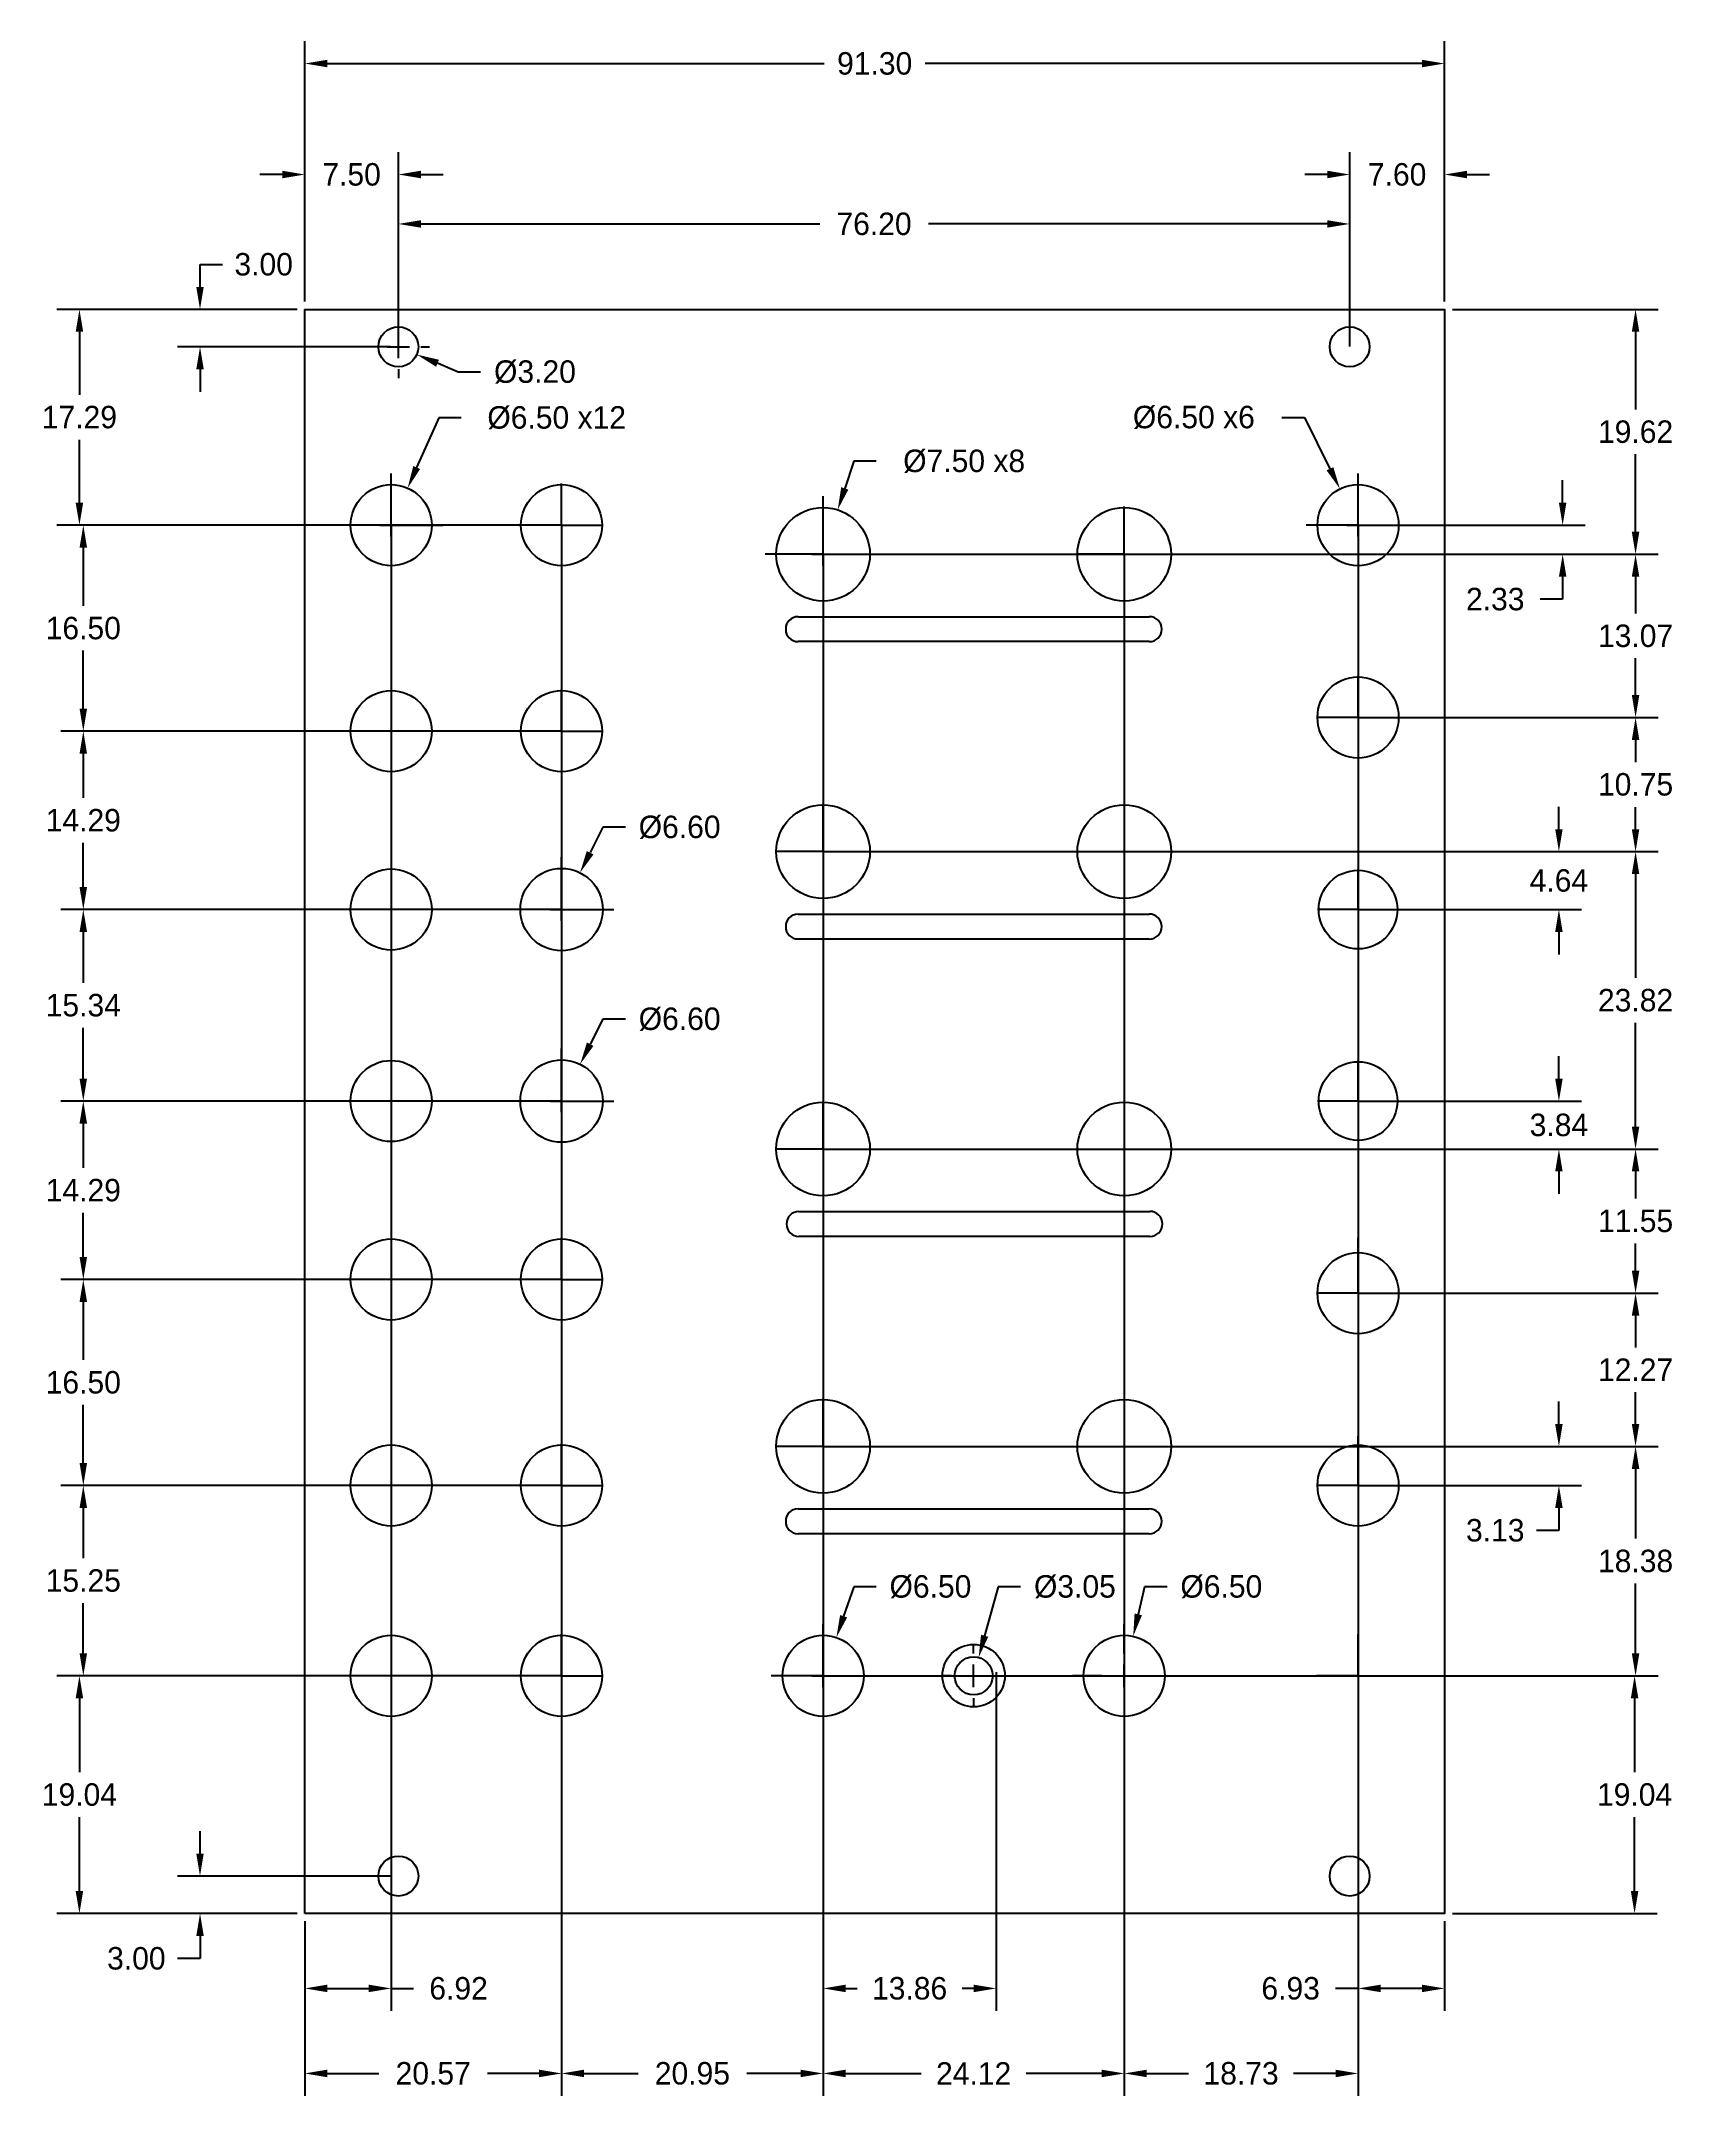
# Model space of a CAD drawing. Header units: millimetres. Extents: x -21 to 110, y -15 to 150.
import ezdxf

# ---------------------------------------------------------------- set-up
doc = ezdxf.new("R2010")
doc.units = ezdxf.units.MM
doc.header["$LTSCALE"] = 10
doc.header["$MEASUREMENT"] = 0
for name, color, linetype in [('Dimensions', 1, 'Continuous'), ('Panel', 7, 'Continuous'), ('Sunken', 2, 'Continuous')]:
    doc.layers.add(name, color=color, linetype=linetype)
doc.dimstyles.get("Standard").update_dxf_attribs({"dimscale": 10, "dimtxt": 0.18, "dimasz": 0.18, "dimexe": 0.18, "dimexo": 0.0625, "dimgap": 0.09, "dimtad": 0, "dimtih": 1, "dimtoh": 1, "dimzin": 0, "dimdsep": 46, "dimtxsty": 'Standard', "dimcen": -0.09, "dimadec": 0, "dimazin": 0, "dimtfac": 1, "dimtdec": 4, "dimtofl": 0, "dimtmove": 0, "dimatfit": 3, "dimfxl": 1, "dimtolj": 1, "dimtzin": 0, "dimarcsym": 0})

msp = doc.modelspace()

# ---------------------------------------------------------------- blocks, each defined once
blk = doc.blocks.new('*D144')
at = {"layer": 'Defpoints', "color": 0}
for p in [(7.5, 139.3), (0, 128.5), (7.5, 125.5)]:
    blk.add_point(p, dxfattribs=at)
at = {"layer": 'Dimensions', "color": 0, "lineweight": -2}
for p, q in [((0, 129.12), (0, 141.1)), ((7.5, 126.12), (7.5, 141.1)), ((-1.8, 139.3), (-3.6, 139.3)), ((9.3, 139.3), (11.1, 139.3))]:
    blk.add_line(p, q, dxfattribs=at)
at = {"layer": 'Dimensions', "color": 0}
for points in [[(-1.8, 139), (-1.8, 139.6), (0, 139.3)], [(9.3, 139.6), (9.3, 139), (7.5, 139.3)]]:
    blk.add_solid(points, dxfattribs=at)
at = {"layer": 'Dimensions', "color": 0, "insert": (3.75, 139.3), "char_height": 1.8, "attachment_point": 5}
blk.add_mtext('\\A1;7.50', dxfattribs=at)
blk = doc.blocks.new('*D145')
at = {"layer": 'Defpoints', "color": 0}
for p in [(83.7, 135.34), (7.5, 126.12), (83.7, 125.5)]:
    blk.add_point(p, dxfattribs=at)
at = {"layer": 'Dimensions', "color": 0, "lineweight": -2}
for p, q in [((7.5, 126.75), (7.5, 137.14)), ((83.7, 126.12), (83.7, 137.14)), ((9.3, 135.34), (41.25, 135.34)), ((81.9, 135.34), (49.95, 135.34))]:
    blk.add_line(p, q, dxfattribs=at)
at = {"layer": 'Dimensions', "color": 0}
for points in [[(9.3, 135.64), (9.3, 135.04), (7.5, 135.34)], [(81.9, 135.04), (81.9, 135.64), (83.7, 135.34)]]:
    blk.add_solid(points, dxfattribs=at)
at = {"layer": 'Dimensions', "color": 0, "insert": (45.6, 135.34), "char_height": 1.8, "attachment_point": 5}
blk.add_mtext('\\A1;76.20', dxfattribs=at)
blk = doc.blocks.new('*D148')
at = {"layer": 'Defpoints', "color": 0}
for p in [(-8.39, 128.5), (0, 128.5), (7.5, 125.5)]:
    blk.add_point(p, dxfattribs=at)
at = {"layer": 'Dimensions', "color": 0, "lineweight": -2}
for p, q in [((-8.39, 132.1), (-6.59, 132.1)), ((-8.39, 130.3), (-8.39, 132.1)), ((-0.62, 128.5), (-10.19, 128.5)), ((6.88, 125.5), (-10.19, 125.5)), ((-8.39, 123.7), (-8.39, 121.9))]:
    blk.add_line(p, q, dxfattribs=at)
at = {"layer": 'Dimensions', "color": 0}
for points in [[(-8.69, 130.3), (-8.09, 130.3), (-8.39, 128.5)], [(-8.09, 123.7), (-8.69, 123.7), (-8.39, 125.5)]]:
    blk.add_solid(points, dxfattribs=at)
at = {"layer": 'Dimensions', "color": 0, "insert": (-3.29, 132.1), "char_height": 1.8, "attachment_point": 5}
blk.add_mtext('\\A1;3.00', dxfattribs=at)
blk = doc.blocks.new('*D149')
at = {"layer": 'Defpoints', "color": 0}
for p in [(-18.05, 128.5), (0, 128.5), (20.57, 111.21)]:
    blk.add_point(p, dxfattribs=at)
at = {"layer": 'Dimensions', "color": 0, "lineweight": -2}
for p, q in [((-0.62, 128.5), (-19.85, 128.5)), ((-18.05, 126.7), (-18.05, 121.66)), ((-18.05, 113.01), (-18.05, 118.06)), ((19.95, 111.21), (-19.85, 111.21))]:
    blk.add_line(p, q, dxfattribs=at)
at = {"layer": 'Dimensions', "color": 0}
for points in [[(-17.75, 126.7), (-18.35, 126.7), (-18.05, 128.5)], [(-18.35, 113.01), (-17.75, 113.01), (-18.05, 111.21)]]:
    blk.add_solid(points, dxfattribs=at)
at = {"layer": 'Dimensions', "color": 0, "insert": (-18.05, 119.86), "char_height": 1.8, "attachment_point": 5}
blk.add_mtext('\\A1;17.29', dxfattribs=at)
blk = doc.blocks.new('*D150')
at = {"layer": 'Defpoints', "color": 0}
for p in [(20.57, 111.21), (-17.74, 94.71), (20.57, 94.71)]:
    blk.add_point(p, dxfattribs=at)
at = {"layer": 'Dimensions', "color": 0, "lineweight": -2}
for p, q in [((19.945, 111.21), (-19.54, 111.21)), ((-17.74, 109.41), (-17.74, 104.76)), ((-17.74, 96.51), (-17.74, 101.16)), ((19.945, 94.71), (-19.54, 94.71))]:
    blk.add_line(p, q, dxfattribs=at)
at = {"layer": 'Dimensions', "color": 0}
for points in [[(-17.44, 109.41), (-18.04, 109.41), (-17.74, 111.21)], [(-18.04, 96.51), (-17.44, 96.51), (-17.74, 94.71)]]:
    blk.add_solid(points, dxfattribs=at)
at = {"layer": 'Dimensions', "color": 0, "insert": (-17.74, 102.96), "char_height": 1.8, "attachment_point": 5}
blk.add_mtext('\\A1;16.50', dxfattribs=at)
blk = doc.blocks.new('*D151')
at = {"layer": 'Defpoints', "color": 0}
for p in [(20.57, 94.71), (-17.74, 80.42), (20.57, 80.42)]:
    blk.add_point(p, dxfattribs=at)
at = {"layer": 'Dimensions', "color": 0, "lineweight": -2}
for p, q in [((19.945, 94.71), (-19.54, 94.71)), ((-17.74, 92.91), (-17.74, 89.365)), ((-17.74, 82.22), (-17.74, 85.765)), ((19.945, 80.42), (-19.54, 80.42))]:
    blk.add_line(p, q, dxfattribs=at)
at = {"layer": 'Dimensions', "color": 0}
for points in [[(-17.44, 92.91), (-18.04, 92.91), (-17.74, 94.71)], [(-18.04, 82.22), (-17.44, 82.22), (-17.74, 80.42)]]:
    blk.add_solid(points, dxfattribs=at)
at = {"layer": 'Dimensions', "color": 0, "insert": (-17.74, 87.565), "char_height": 1.8, "attachment_point": 5}
blk.add_mtext('\\A1;14.29', dxfattribs=at)
blk = doc.blocks.new('*D152')
at = {"layer": 'Defpoints', "color": 0}
for p in [(20.57, 80.42), (-17.74, 65.08), (20.57, 65.08)]:
    blk.add_point(p, dxfattribs=at)
at = {"layer": 'Dimensions', "color": 0, "lineweight": -2}
for p, q in [((19.945, 80.42), (-19.54, 80.42)), ((-17.74, 78.62), (-17.74, 74.55)), ((-17.74, 66.88), (-17.74, 70.95)), ((19.945, 65.08), (-19.54, 65.08))]:
    blk.add_line(p, q, dxfattribs=at)
at = {"layer": 'Dimensions', "color": 0}
for points in [[(-17.44, 78.62), (-18.04, 78.62), (-17.74, 80.42)], [(-18.04, 66.88), (-17.44, 66.88), (-17.74, 65.08)]]:
    blk.add_solid(points, dxfattribs=at)
at = {"layer": 'Dimensions', "color": 0, "insert": (-17.74, 72.75), "char_height": 1.8, "attachment_point": 5}
blk.add_mtext('\\A1;15.34', dxfattribs=at)
blk = doc.blocks.new('*D153')
at = {"layer": 'Defpoints', "color": 0}
for p in [(20.57, 65.08), (-17.74, 50.79), (20.57, 50.79)]:
    blk.add_point(p, dxfattribs=at)
at = {"layer": 'Dimensions', "color": 0, "lineweight": -2}
for p, q in [((19.945, 65.08), (-19.54, 65.08)), ((-17.74, 63.28), (-17.74, 59.735)), ((-17.74, 52.59), (-17.74, 56.135)), ((19.945, 50.79), (-19.54, 50.79))]:
    blk.add_line(p, q, dxfattribs=at)
at = {"layer": 'Dimensions', "color": 0}
for points in [[(-17.44, 63.28), (-18.04, 63.28), (-17.74, 65.08)], [(-18.04, 52.59), (-17.44, 52.59), (-17.74, 50.79)]]:
    blk.add_solid(points, dxfattribs=at)
at = {"layer": 'Dimensions', "color": 0, "insert": (-17.74, 57.935), "char_height": 1.8, "attachment_point": 5}
blk.add_mtext('\\A1;14.29', dxfattribs=at)
blk = doc.blocks.new('*D154')
at = {"layer": 'Defpoints', "color": 0}
for p in [(20.57, 50.79), (-17.74, 34.29), (20.57, 34.29)]:
    blk.add_point(p, dxfattribs=at)
at = {"layer": 'Dimensions', "color": 0, "lineweight": -2}
for p, q in [((19.945, 50.79), (-19.54, 50.79)), ((-17.74, 48.99), (-17.74, 44.34)), ((-17.74, 36.09), (-17.74, 40.74)), ((19.945, 34.29), (-19.54, 34.29))]:
    blk.add_line(p, q, dxfattribs=at)
at = {"layer": 'Dimensions', "color": 0}
for points in [[(-17.44, 48.99), (-18.04, 48.99), (-17.74, 50.79)], [(-18.04, 36.09), (-17.44, 36.09), (-17.74, 34.29)]]:
    blk.add_solid(points, dxfattribs=at)
at = {"layer": 'Dimensions', "color": 0, "insert": (-17.74, 42.54), "char_height": 1.8, "attachment_point": 5}
blk.add_mtext('\\A1;16.50', dxfattribs=at)
blk = doc.blocks.new('*D155')
at = {"layer": 'Defpoints', "color": 0}
for p in [(-17.74, 34.29), (20.57, 34.29), (20.57, 19.04)]:
    blk.add_point(p, dxfattribs=at)
at = {"layer": 'Dimensions', "color": 0, "lineweight": -2}
for p, q in [((19.945, 34.29), (-19.54, 34.29)), ((-17.74, 32.49), (-17.74, 28.465)), ((-17.74, 20.84), (-17.74, 24.865)), ((19.945, 19.04), (-19.54, 19.04))]:
    blk.add_line(p, q, dxfattribs=at)
at = {"layer": 'Dimensions', "color": 0}
for points in [[(-17.44, 32.49), (-18.04, 32.49), (-17.74, 34.29)], [(-18.04, 20.84), (-17.44, 20.84), (-17.74, 19.04)]]:
    blk.add_solid(points, dxfattribs=at)
at = {"layer": 'Dimensions', "color": 0, "insert": (-17.74, 26.665), "char_height": 1.8, "attachment_point": 5}
blk.add_mtext('\\A1;15.25', dxfattribs=at)
blk = doc.blocks.new('*D156')
at = {"layer": 'Defpoints', "color": 0}
for p in [(20.57, 19.04), (-18.05, 0), (0, 0)]:
    blk.add_point(p, dxfattribs=at)
at = {"layer": 'Dimensions', "color": 0, "lineweight": -2}
for p, q in [((19.95, 19.04), (-19.85, 19.04)), ((-18.05, 17.24), (-18.05, 11.32)), ((-18.05, 1.8), (-18.05, 7.72)), ((-0.62, 0), (-19.85, 0))]:
    blk.add_line(p, q, dxfattribs=at)
at = {"layer": 'Dimensions', "color": 0}
for points in [[(-17.75, 17.24), (-18.35, 17.24), (-18.05, 19.04)], [(-18.35, 1.8), (-17.75, 1.8), (-18.05, 0)]]:
    blk.add_solid(points, dxfattribs=at)
at = {"layer": 'Dimensions', "color": 0, "insert": (-18.05, 9.52), "char_height": 1.8, "attachment_point": 5}
blk.add_mtext('\\A1;19.04', dxfattribs=at)
blk = doc.blocks.new('*D157')
at = {"layer": 'Defpoints', "color": 0}
for p in [(7.5, 3), (-8.39, 0), (0, 0)]:
    blk.add_point(p, dxfattribs=at)
at = {"layer": 'Dimensions', "color": 0, "lineweight": -2}
for p, q in [((-8.39, 4.8), (-8.39, 6.6)), ((6.88, 3), (-10.19, 3)), ((-0.62, 0), (-10.19, 0)), ((-8.39, -1.8), (-8.39, -3.6)), ((-8.39, -3.6), (-10.19, -3.6))]:
    blk.add_line(p, q, dxfattribs=at)
at = {"layer": 'Dimensions', "color": 0}
for points in [[(-8.69, 4.8), (-8.09, 4.8), (-8.39, 3)], [(-8.09, -1.8), (-8.69, -1.8), (-8.39, 0)]]:
    blk.add_solid(points, dxfattribs=at)
at = {"layer": 'Dimensions', "color": 0, "insert": (-13.49, -3.6), "char_height": 1.8, "attachment_point": 5}
blk.add_mtext('\\A1;3.00', dxfattribs=at)
blk = doc.blocks.new('*D158')
at = {"layer": 'Defpoints', "color": 0}
for p in [(6.92, 111.21), (0, 0), (6.92, -6)]:
    blk.add_point(p, dxfattribs=at)
at = {"layer": 'Dimensions', "color": 0, "lineweight": -2}
for p, q in [((6.92, 110.58), (6.92, -7.8)), ((0, -0.62), (0, -7.8)), ((1.8, -6), (5.12, -6)), ((6.92, -6), (8.72, -6))]:
    blk.add_line(p, q, dxfattribs=at)
at = {"layer": 'Dimensions', "color": 0}
for points in [[(1.8, -5.7), (1.8, -6.3), (0, -6)], [(5.12, -6.3), (5.12, -5.7), (6.92, -6)]]:
    blk.add_solid(points, dxfattribs=at)
at = {"layer": 'Dimensions', "color": 0, "insert": (12.32, -6), "char_height": 1.8, "attachment_point": 5}
blk.add_mtext('\\A1;6.92', dxfattribs=at)
blk = doc.blocks.new('*D159')
at = {"layer": 'Defpoints', "color": 0}
for p in [(20.57, 111.21), (0, 0), (20.57, -12.81)]:
    blk.add_point(p, dxfattribs=at)
at = {"layer": 'Dimensions', "color": 0, "lineweight": -2}
for p, q in [((20.57, 110.58), (20.57, -14.61)), ((0, -0.62), (0, -14.61)), ((1.8, -12.81), (5.93, -12.81)), ((18.77, -12.81), (14.63, -12.81))]:
    blk.add_line(p, q, dxfattribs=at)
at = {"layer": 'Dimensions', "color": 0}
for points in [[(1.8, -12.51), (1.8, -13.11), (0, -12.81)], [(18.77, -13.11), (18.77, -12.51), (20.57, -12.81)]]:
    blk.add_solid(points, dxfattribs=at)
at = {"layer": 'Dimensions', "color": 0, "insert": (10.29, -12.81), "char_height": 1.8, "attachment_point": 5}
blk.add_mtext('\\A1;20.57', dxfattribs=at)
blk = doc.blocks.new('*D160')
at = {"layer": 'Defpoints', "color": 0}
for p in [(20.57, 111.21), (41.52, 108.88), (41.52, -12.81)]:
    blk.add_point(p, dxfattribs=at)
at = {"layer": 'Dimensions', "color": 0, "lineweight": -2}
for p, q in [((20.57, 110.58), (20.57, -14.61)), ((41.52, 108.25), (41.52, -14.61)), ((22.37, -12.81), (26.7, -12.81)), ((39.72, -12.81), (35.4, -12.81))]:
    blk.add_line(p, q, dxfattribs=at)
at = {"layer": 'Dimensions', "color": 0}
for points in [[(22.37, -12.51), (22.37, -13.11), (20.57, -12.81)], [(39.72, -13.11), (39.72, -12.51), (41.52, -12.81)]]:
    blk.add_solid(points, dxfattribs=at)
at = {"layer": 'Dimensions', "color": 0, "insert": (31.05, -12.81), "char_height": 1.8, "attachment_point": 5}
blk.add_mtext('\\A1;20.95', dxfattribs=at)
blk = doc.blocks.new('*D161')
at = {"layer": 'Defpoints', "color": 0}
for p in [(41.52, 108.88), (65.64, 108.88), (65.64, -12.81)]:
    blk.add_point(p, dxfattribs=at)
at = {"layer": 'Dimensions', "color": 0, "lineweight": -2}
for p, q in [((41.52, 108.25), (41.52, -14.61)), ((65.64, 108.25), (65.64, -14.61)), ((43.32, -12.81), (49.38, -12.81)), ((63.84, -12.81), (57.78, -12.81))]:
    blk.add_line(p, q, dxfattribs=at)
at = {"layer": 'Dimensions', "color": 0}
for points in [[(43.32, -12.51), (43.32, -13.11), (41.52, -12.81)], [(63.84, -13.11), (63.84, -12.51), (65.64, -12.81)]]:
    blk.add_solid(points, dxfattribs=at)
at = {"layer": 'Dimensions', "color": 0, "insert": (53.58, -12.81), "char_height": 1.8, "attachment_point": 5}
blk.add_mtext('\\A1;24.12', dxfattribs=at)
blk = doc.blocks.new('*D169')
at = {"layer": 'Defpoints', "color": 0}
for p in [(6.03, 126.12), (8.97, 124.88)]:
    blk.add_point(p, dxfattribs=at)
at = {"layer": 'Dimensions', "color": 0}
for p, q in [((7.5, 127.3), (7.5, 128)), ((5.7, 125.5), (5, 125.5)), ((6.6, 125.5), (8.4, 125.5)), ((7.5, 124.6), (7.5, 126.4)), ((9.3, 125.5), (10, 125.5)), ((7.5, 123.7), (7.5, 123))]:
    blk.add_line(p, q, dxfattribs=at)
at = {"layer": 'Dimensions', "color": 0, "lineweight": -2}
for p, q in [((12.29, 123.48), (10.63, 124.18)), ((14.09, 123.48), (12.29, 123.48))]:
    blk.add_line(p, q, dxfattribs=at)
at = {"layer": 'Dimensions', "color": 0}
blk.add_solid([(10.75, 124.46), (10.52, 123.9), (8.97, 124.88)], dxfattribs=at)
at = {"layer": 'Dimensions', "color": 0, "insert": (18.44, 123.48), "char_height": 1.8, "attachment_point": 5}
blk.add_mtext('\\A1;%%c3.20', dxfattribs=at)
blk = doc.blocks.new('*D170')
at = {"layer": 'Defpoints', "color": 0}
for p in [(42.69, 112.44), (40.35, 105.32)]:
    blk.add_point(p, dxfattribs=at)
at = {"layer": 'Dimensions', "color": 0, "lineweight": -2}
for p, q in [((43.97, 116.33), (43.26, 114.15)), ((45.77, 116.33), (43.97, 116.33))]:
    blk.add_line(p, q, dxfattribs=at)
at = {"layer": 'Dimensions', "color": 0}
for p, q in [((41.52, 110.68), (41.52, 113.53)), ((39.72, 108.88), (36.87, 108.88)), ((40.62, 108.88), (42.42, 108.88)), ((41.52, 107.98), (41.52, 109.78)), ((43.32, 108.88), (46.17, 108.88)), ((41.52, 107.08), (41.52, 104.23))]:
    blk.add_line(p, q, dxfattribs=at)
blk.add_solid([(42.97, 114.25), (43.54, 114.06), (42.69, 112.44)], dxfattribs=at)
at = {"layer": 'Dimensions', "color": 0, "insert": (52.82, 116.33), "char_height": 1.8, "attachment_point": 5}
blk.add_mtext('\\A1;%%c7.50 x8', dxfattribs=at)
blk = doc.blocks.new('*D171')
at = {"layer": 'Defpoints', "color": 0}
for p in [(42.58, 22.11), (40.46, 15.97)]:
    blk.add_point(p, dxfattribs=at)
at = {"layer": 'Dimensions', "color": 0, "lineweight": -2}
for p, q in [((43.97, 26.17), (43.16, 23.81)), ((45.77, 26.17), (43.97, 26.17))]:
    blk.add_line(p, q, dxfattribs=at)
at = {"layer": 'Dimensions', "color": 0}
for p, q in [((41.52, 20.84), (41.52, 23.19)), ((41.52, 18.14), (41.52, 19.94)), ((39.72, 19.04), (37.37, 19.04)), ((40.62, 19.04), (42.42, 19.04)), ((43.32, 19.04), (45.67, 19.04)), ((41.52, 17.24), (41.52, 14.89))]:
    blk.add_line(p, q, dxfattribs=at)
blk.add_solid([(42.88, 23.91), (43.45, 23.72), (42.58, 22.11)], dxfattribs=at)
at = {"layer": 'Dimensions', "color": 0, "insert": (50.12, 26.17), "char_height": 1.8, "attachment_point": 5}
blk.add_mtext('\\A1;%%c6.50', dxfattribs=at)
blk = doc.blocks.new('*D172')
at = {"layer": 'Defpoints', "color": 0}
for p in [(53.98, 20.51), (53.18, 17.57)]:
    blk.add_point(p, dxfattribs=at)
at = {"layer": 'Dimensions', "color": 0, "lineweight": -2}
for p, q in [((55.54, 26.17), (54.46, 22.25)), ((57.34, 26.17), (55.54, 26.17))]:
    blk.add_line(p, q, dxfattribs=at)
at = {"layer": 'Dimensions', "color": 0}
for p, q in [((53.58, 20.84), (53.58, 21.46)), ((53.58, 18.14), (53.58, 19.94)), ((51.78, 19.04), (51.16, 19.04)), ((52.68, 19.04), (54.48, 19.04)), ((55.38, 19.04), (56.01, 19.04)), ((53.58, 17.24), (53.58, 16.61))]:
    blk.add_line(p, q, dxfattribs=at)
blk.add_solid([(54.17, 22.33), (54.75, 22.17), (53.98, 20.51)], dxfattribs=at)
at = {"layer": 'Dimensions', "color": 0, "insert": (61.69, 26.17), "char_height": 1.8, "attachment_point": 5}
blk.add_mtext('\\A1;%%c3.05', dxfattribs=at)
blk = doc.blocks.new('*D173')
at = {"layer": 'Defpoints', "color": 0}
for p in [(66.36, 22.21), (64.92, 15.87)]:
    blk.add_point(p, dxfattribs=at)
at = {"layer": 'Dimensions', "color": 0, "lineweight": -2}
for p, q in [((67.27, 26.17), (66.76, 23.96)), ((69.07, 26.17), (67.27, 26.17))]:
    blk.add_line(p, q, dxfattribs=at)
at = {"layer": 'Dimensions', "color": 0}
for p, q in [((65.64, 20.84), (65.64, 23.19)), ((65.64, 18.14), (65.64, 19.94)), ((63.84, 19.04), (61.49, 19.04)), ((64.74, 19.04), (66.54, 19.04)), ((67.44, 19.04), (69.79, 19.04)), ((65.64, 17.24), (65.64, 14.89))]:
    blk.add_line(p, q, dxfattribs=at)
blk.add_solid([(66.47, 24.03), (67.06, 23.9), (66.36, 22.21)], dxfattribs=at)
at = {"layer": 'Dimensions', "color": 0, "insert": (73.42, 26.17), "char_height": 1.8, "attachment_point": 5}
blk.add_mtext('\\A1;%%c6.50', dxfattribs=at)
blk = doc.blocks.new('*D174')
at = {"layer": 'Defpoints', "color": 0}
for p in [(22.06, 68.03), (19.08, 62.13)]:
    blk.add_point(p, dxfattribs=at)
at = {"layer": 'Dimensions', "color": 0, "lineweight": -2}
for p, q in [((23.88, 71.64), (22.87, 69.63)), ((25.68, 71.64), (23.88, 71.64))]:
    blk.add_line(p, q, dxfattribs=at)
at = {"layer": 'Dimensions', "color": 0}
for p, q in [((20.57, 66.88), (20.57, 69.28)), ((20.57, 64.18), (20.57, 65.98)), ((18.77, 65.08), (16.37, 65.08)), ((19.67, 65.08), (21.47, 65.08)), ((22.37, 65.08), (24.77, 65.08)), ((20.57, 63.28), (20.57, 60.88))]:
    blk.add_line(p, q, dxfattribs=at)
blk.add_solid([(22.6, 69.77), (23.13, 69.5), (22.06, 68.03)], dxfattribs=at)
at = {"layer": 'Dimensions', "color": 0, "insert": (30.03, 71.64), "char_height": 1.8, "attachment_point": 5}
blk.add_mtext('\\A1;%%c6.60', dxfattribs=at)
blk = doc.blocks.new('*D176')
at = {"layer": 'Defpoints', "color": 0}
for p in [(22.05, 83.37), (19.09, 77.47)]:
    blk.add_point(p, dxfattribs=at)
at = {"layer": 'Dimensions', "color": 0, "lineweight": -2}
for p, q in [((23.88, 87.01), (22.86, 84.98)), ((25.68, 87.01), (23.88, 87.01))]:
    blk.add_line(p, q, dxfattribs=at)
at = {"layer": 'Dimensions', "color": 0}
for p, q in [((20.57, 82.22), (20.57, 84.62)), ((20.57, 79.52), (20.57, 81.32)), ((18.77, 80.42), (16.37, 80.42)), ((19.67, 80.42), (21.47, 80.42)), ((22.37, 80.42), (24.77, 80.42)), ((20.57, 78.62), (20.57, 76.22))]:
    blk.add_line(p, q, dxfattribs=at)
blk.add_solid([(22.59, 85.11), (23.13, 84.84), (22.05, 83.37)], dxfattribs=at)
at = {"layer": 'Dimensions', "color": 0, "insert": (30.03, 87.01), "char_height": 1.8, "attachment_point": 5}
blk.add_mtext('\\A1;%%c6.60', dxfattribs=at)
blk = doc.blocks.new('*D177')
at = {"layer": 'Defpoints', "color": 0}
for p in [(8.24, 114.18), (5.6, 108.24)]:
    blk.add_point(p, dxfattribs=at)
at = {"layer": 'Dimensions', "color": 0, "lineweight": -2}
for p, q in [((10.73, 119.81), (8.96, 115.83)), ((12.53, 119.81), (10.73, 119.81))]:
    blk.add_line(p, q, dxfattribs=at)
at = {"layer": 'Dimensions', "color": 0}
for p, q in [((6.92, 113.01), (6.92, 115.36)), ((6.92, 110.31), (6.92, 112.11)), ((5.12, 111.21), (2.77, 111.21)), ((6.02, 111.21), (7.82, 111.21)), ((8.72, 111.21), (11.07, 111.21)), ((6.92, 109.41), (6.92, 107.06))]:
    blk.add_line(p, q, dxfattribs=at)
blk.add_solid([(8.69, 115.95), (9.24, 115.71), (8.24, 114.18)], dxfattribs=at)
at = {"layer": 'Dimensions', "color": 0, "insert": (20.18, 119.81), "char_height": 1.8, "attachment_point": 5}
blk.add_mtext('\\A1;%%c6.50 x12', dxfattribs=at)
blk = doc.blocks.new('*D178')
at = {"layer": 'Defpoints', "color": 0}
for p in [(55.38, 19.94), (41.52, 19.04), (55.38, -6)]:
    blk.add_point(p, dxfattribs=at)
at = {"layer": 'Dimensions', "color": 0, "lineweight": -2}
for p, q in [((41.52, 18.41), (41.52, -7.8)), ((55.38, 19.32), (55.38, -7.8)), ((43.32, -6), (44.25, -6)), ((53.58, -6), (52.65, -6))]:
    blk.add_line(p, q, dxfattribs=at)
at = {"layer": 'Dimensions', "color": 0}
for points in [[(43.32, -5.7), (43.32, -6.3), (41.52, -6)], [(53.58, -6.3), (53.58, -5.7), (55.38, -6)]]:
    blk.add_solid(points, dxfattribs=at)
at = {"layer": 'Dimensions', "color": 0, "insert": (48.45, -6), "char_height": 1.8, "attachment_point": 5}
blk.add_mtext('\\A1;13.86', dxfattribs=at)
blk = doc.blocks.new('*D181')
at = {"layer": 'Defpoints', "color": 0}
for p in [(84.37, 0), (91.3, 0), (84.37, -6)]:
    blk.add_point(p, dxfattribs=at)
at = {"layer": 'Dimensions', "color": 0, "lineweight": -2}
for p, q in [((84.37, -0.62), (84.37, -7.8)), ((91.3, -0.62), (91.3, -7.8)), ((84.37, -6), (82.57, -6)), ((89.5, -6), (86.17, -6))]:
    blk.add_line(p, q, dxfattribs=at)
at = {"layer": 'Dimensions', "color": 0}
for points in [[(86.17, -5.7), (86.17, -6.3), (84.37, -6)], [(89.5, -6.3), (89.5, -5.7), (91.3, -6)]]:
    blk.add_solid(points, dxfattribs=at)
at = {"layer": 'Dimensions', "color": 0, "insert": (78.97, -6), "char_height": 1.8, "attachment_point": 5}
blk.add_mtext('\\A1;6.93', dxfattribs=at)
blk = doc.blocks.new('*D183')
at = {"layer": 'Defpoints', "color": 0}
for p in [(91.3, 139.3), (91.3, 128.5), (83.7, 124.9)]:
    blk.add_point(p, dxfattribs=at)
at = {"layer": 'Dimensions', "color": 0, "lineweight": -2}
for p, q in [((83.7, 125.53), (83.7, 141.1)), ((91.3, 129.12), (91.3, 141.1)), ((81.9, 139.3), (80.1, 139.3)), ((93.1, 139.3), (94.9, 139.3))]:
    blk.add_line(p, q, dxfattribs=at)
at = {"layer": 'Dimensions', "color": 0}
for points in [[(81.9, 139), (81.9, 139.6), (83.7, 139.3)], [(93.1, 139.6), (93.1, 139), (91.3, 139.3)]]:
    blk.add_solid(points, dxfattribs=at)
at = {"layer": 'Dimensions', "color": 0, "insert": (87.5, 139.3), "char_height": 1.8, "attachment_point": 5}
blk.add_mtext('\\A1;7.60', dxfattribs=at)
blk = doc.blocks.new('*D185')
at = {"layer": 'Defpoints', "color": 0}
for p in [(0, 148.19), (0, 128.5), (91.3, 128.5)]:
    blk.add_point(p, dxfattribs=at)
at = {"layer": 'Dimensions', "color": 0, "lineweight": -2}
for p, q in [((0, 129.12), (0, 149.99)), ((91.3, 129.12), (91.3, 149.99)), ((1.8, 148.19), (41.6, 148.19)), ((89.5, 148.19), (49.7, 148.19))]:
    blk.add_line(p, q, dxfattribs=at)
at = {"layer": 'Dimensions', "color": 0}
for points in [[(1.8, 148.49), (1.8, 147.89), (0, 148.19)], [(89.5, 147.89), (89.5, 148.49), (91.3, 148.19)]]:
    blk.add_solid(points, dxfattribs=at)
at = {"layer": 'Dimensions', "color": 0, "insert": (45.65, 148.19), "char_height": 1.8, "attachment_point": 5}
blk.add_mtext('\\A1;91.30', dxfattribs=at)
blk = doc.blocks.new('*D186')
at = {"layer": 'Defpoints', "color": 0}
for p in [(84.37, 111.21), (65.64, 108.88), (84.37, -12.81)]:
    blk.add_point(p, dxfattribs=at)
at = {"layer": 'Dimensions', "color": 0, "lineweight": -2}
for p, q in [((84.37, 110.58), (84.37, -14.61)), ((65.64, 108.25), (65.64, -14.61)), ((67.44, -12.81), (70.8, -12.81)), ((82.57, -12.81), (79.2, -12.81))]:
    blk.add_line(p, q, dxfattribs=at)
at = {"layer": 'Dimensions', "color": 0}
for points in [[(67.44, -12.51), (67.44, -13.11), (65.64, -12.81)], [(82.57, -13.11), (82.57, -12.51), (84.37, -12.81)]]:
    blk.add_solid(points, dxfattribs=at)
at = {"layer": 'Dimensions', "color": 0, "insert": (75, -12.81), "char_height": 1.8, "attachment_point": 5}
blk.add_mtext('\\A1;18.73', dxfattribs=at)
blk = doc.blocks.new('*D187')
at = {"layer": 'Defpoints', "color": 0}
for p in [(91.3, 128.5), (41.52, 108.88), (106.6, 108.88)]:
    blk.add_point(p, dxfattribs=at)
at = {"layer": 'Dimensions', "color": 0, "lineweight": -2}
for p, q in [((91.93, 128.5), (108.4, 128.5)), ((106.6, 126.7), (106.6, 120.49)), ((106.6, 110.68), (106.6, 116.89)), ((42.15, 108.88), (108.4, 108.88))]:
    blk.add_line(p, q, dxfattribs=at)
at = {"layer": 'Dimensions', "color": 0}
for points in [[(106.9, 126.7), (106.3, 126.7), (106.6, 128.5)], [(106.3, 110.68), (106.9, 110.68), (106.6, 108.88)]]:
    blk.add_solid(points, dxfattribs=at)
at = {"layer": 'Dimensions', "color": 0, "insert": (106.6, 118.69), "char_height": 1.8, "attachment_point": 5}
blk.add_mtext('\\A1;19.62', dxfattribs=at)
blk = doc.blocks.new('*D188')
at = {"layer": 'Defpoints', "color": 0}
for p in [(84.37, 111.21), (65.64, 108.88), (100.76, 108.88)]:
    blk.add_point(p, dxfattribs=at)
at = {"layer": 'Dimensions', "color": 0, "lineweight": -2}
for p, q in [((100.76, 113.01), (100.76, 114.81)), ((84.99, 111.21), (102.56, 111.21)), ((66.27, 108.88), (102.56, 108.88)), ((100.76, 107.08), (100.76, 105.28)), ((100.76, 105.28), (98.96, 105.28))]:
    blk.add_line(p, q, dxfattribs=at)
at = {"layer": 'Dimensions', "color": 0}
for points in [[(100.46, 113.01), (101.06, 113.01), (100.76, 111.21)], [(101.06, 107.08), (100.46, 107.08), (100.76, 108.88)]]:
    blk.add_solid(points, dxfattribs=at)
at = {"layer": 'Dimensions', "color": 0, "insert": (95.36, 105.28), "char_height": 1.8, "attachment_point": 5}
blk.add_mtext('\\A1;2.33', dxfattribs=at)
blk = doc.blocks.new('*D189')
at = {"layer": 'Defpoints', "color": 0}
for p in [(41.52, 108.88), (106.6, 108.88), (84.37, 95.81)]:
    blk.add_point(p, dxfattribs=at)
at = {"layer": 'Dimensions', "color": 0, "lineweight": -2}
for p, q in [((42.15, 108.88), (108.4, 108.88)), ((106.6, 107.08), (106.6, 104.14)), ((106.6, 97.61), (106.6, 100.55)), ((84.99, 95.81), (108.4, 95.81))]:
    blk.add_line(p, q, dxfattribs=at)
at = {"layer": 'Dimensions', "color": 0}
for points in [[(106.9, 107.08), (106.3, 107.08), (106.6, 108.88)], [(106.3, 97.61), (106.9, 97.61), (106.6, 95.81)]]:
    blk.add_solid(points, dxfattribs=at)
at = {"layer": 'Dimensions', "color": 0, "insert": (106.6, 102.34), "char_height": 1.8, "attachment_point": 5}
blk.add_mtext('\\A1;13.07', dxfattribs=at)
blk = doc.blocks.new('*D190')
at = {"layer": 'Defpoints', "color": 0}
for p in [(84.37, 95.81), (41.52, 85.06), (106.6, 85.06)]:
    blk.add_point(p, dxfattribs=at)
at = {"layer": 'Dimensions', "color": 0, "lineweight": -2}
for p, q in [((84.99, 95.81), (108.4, 95.81)), ((106.6, 94.01), (106.6, 92.24)), ((106.6, 86.86), (106.6, 88.63)), ((42.15, 85.06), (108.4, 85.06))]:
    blk.add_line(p, q, dxfattribs=at)
at = {"layer": 'Dimensions', "color": 0}
for points in [[(106.9, 94.01), (106.3, 94.01), (106.6, 95.81)], [(106.3, 86.86), (106.9, 86.86), (106.6, 85.06)]]:
    blk.add_solid(points, dxfattribs=at)
at = {"layer": 'Dimensions', "color": 0, "insert": (106.6, 90.44), "char_height": 1.8, "attachment_point": 5}
blk.add_mtext('\\A1;10.75', dxfattribs=at)
blk = doc.blocks.new('*D191')
at = {"layer": 'Defpoints', "color": 0}
for p in [(41.52, 85.06), (106.6, 85.06), (41.17, 61.24)]:
    blk.add_point(p, dxfattribs=at)
at = {"layer": 'Dimensions', "color": 0, "lineweight": -2}
for p, q in [((42.15, 85.06), (108.4, 85.06)), ((106.6, 83.26), (106.6, 74.95)), ((106.6, 63.04), (106.6, 71.35)), ((41.79, 61.24), (108.4, 61.24))]:
    blk.add_line(p, q, dxfattribs=at)
at = {"layer": 'Dimensions', "color": 0}
for points in [[(106.9, 83.26), (106.3, 83.26), (106.6, 85.06)], [(106.3, 63.04), (106.9, 63.04), (106.6, 61.24)]]:
    blk.add_solid(points, dxfattribs=at)
at = {"layer": 'Dimensions', "color": 0, "insert": (106.6, 73.15), "char_height": 1.8, "attachment_point": 5}
blk.add_mtext('\\A1;23.82', dxfattribs=at)
blk = doc.blocks.new('*D196')
at = {"layer": 'Defpoints', "color": 0}
for p in [(84.37, 65.08), (65.64, 61.24), (100.46, 61.24)]:
    blk.add_point(p, dxfattribs=at)
at = {"layer": 'Dimensions', "color": 0, "lineweight": -2}
for p, q in [((100.46, 66.88), (100.46, 68.68)), ((84.99, 65.08), (102.26, 65.08)), ((66.27, 61.24), (102.26, 61.24)), ((100.46, 59.44), (100.46, 57.64))]:
    blk.add_line(p, q, dxfattribs=at)
at = {"layer": 'Dimensions', "color": 0}
for points in [[(100.16, 66.88), (100.76, 66.88), (100.46, 65.08)], [(100.76, 59.44), (100.16, 59.44), (100.46, 61.24)]]:
    blk.add_solid(points, dxfattribs=at)
at = {"layer": 'Dimensions', "color": 0, "insert": (100.46, 63.16), "char_height": 1.8, "attachment_point": 5}
blk.add_mtext('\\A1;3.84', dxfattribs=at)
blk = doc.blocks.new('*D197')
at = {"layer": 'Defpoints', "color": 0}
for p in [(65.64, 85.06), (100.46, 85.06), (84.37, 80.42)]:
    blk.add_point(p, dxfattribs=at)
at = {"layer": 'Dimensions', "color": 0, "lineweight": -2}
for p, q in [((100.46, 86.86), (100.46, 88.66)), ((66.27, 85.06), (102.26, 85.06)), ((84.99, 80.42), (102.26, 80.42)), ((100.46, 78.62), (100.46, 76.82))]:
    blk.add_line(p, q, dxfattribs=at)
at = {"layer": 'Dimensions', "color": 0}
for points in [[(100.16, 86.86), (100.76, 86.86), (100.46, 85.06)], [(100.76, 78.62), (100.16, 78.62), (100.46, 80.42)]]:
    blk.add_solid(points, dxfattribs=at)
at = {"layer": 'Dimensions', "color": 0, "insert": (100.46, 82.74), "char_height": 1.8, "attachment_point": 5}
blk.add_mtext('\\A1;4.64', dxfattribs=at)
blk = doc.blocks.new('*D198')
at = {"layer": 'Defpoints', "color": 0}
for p in [(41.52, 37.42), (41.52, 19.04), (106.6, 19.04)]:
    blk.add_point(p, dxfattribs=at)
at = {"layer": 'Dimensions', "color": 0, "lineweight": -2}
for p, q in [((42.15, 37.42), (108.4, 37.42)), ((106.6, 35.62), (106.6, 30.03)), ((106.6, 20.84), (106.6, 26.43)), ((42.15, 19.04), (108.4, 19.04))]:
    blk.add_line(p, q, dxfattribs=at)
at = {"layer": 'Dimensions', "color": 0}
for points in [[(106.9, 35.62), (106.3, 35.62), (106.6, 37.42)], [(106.3, 20.84), (106.9, 20.84), (106.6, 19.04)]]:
    blk.add_solid(points, dxfattribs=at)
at = {"layer": 'Dimensions', "color": 0, "insert": (106.6, 28.23), "char_height": 1.8, "attachment_point": 5}
blk.add_mtext('\\A1;18.38', dxfattribs=at)
blk = doc.blocks.new('*D199')
at = {"layer": 'Defpoints', "color": 0}
for p in [(41.52, 19.04), (106.52, 19.04), (91.3, 0)]:
    blk.add_point(p, dxfattribs=at)
at = {"layer": 'Dimensions', "color": 0, "lineweight": -2}
for p, q in [((42.15, 19.04), (108.32, 19.04)), ((106.52, 17.24), (106.52, 11.32)), ((106.52, 1.8), (106.52, 7.72)), ((91.93, 0), (108.32, 0))]:
    blk.add_line(p, q, dxfattribs=at)
at = {"layer": 'Dimensions', "color": 0}
for points in [[(106.82, 17.24), (106.22, 17.24), (106.52, 19.04)], [(106.22, 1.8), (106.82, 1.8), (106.52, 0)]]:
    blk.add_solid(points, dxfattribs=at)
at = {"layer": 'Dimensions', "color": 0, "insert": (106.52, 9.52), "char_height": 1.8, "attachment_point": 5}
blk.add_mtext('\\A1;19.04', dxfattribs=at)
blk = doc.blocks.new('*D200')
at = {"layer": 'Defpoints', "color": 0}
for p in [(82.92, 114.12), (85.82, 108.3)]:
    blk.add_point(p, dxfattribs=at)
at = {"layer": 'Dimensions', "color": 0, "lineweight": -2}
for p, q in [((78.27, 119.84), (80.07, 119.84)), ((80.07, 119.84), (82.12, 115.73))]:
    blk.add_line(p, q, dxfattribs=at)
at = {"layer": 'Dimensions', "color": 0}
for p, q in [((84.37, 113.01), (84.37, 115.36)), ((84.37, 110.31), (84.37, 112.11)), ((82.57, 111.21), (80.22, 111.21)), ((83.47, 111.21), (85.27, 111.21)), ((86.17, 111.21), (88.52, 111.21)), ((84.37, 109.41), (84.37, 107.06))]:
    blk.add_line(p, q, dxfattribs=at)
blk.add_solid([(81.85, 115.6), (82.39, 115.86), (82.92, 114.12)], dxfattribs=at)
at = {"layer": 'Dimensions', "color": 0, "insert": (71.22, 119.84), "char_height": 1.8, "attachment_point": 5}
blk.add_mtext('\\A1;%%c6.50 x6', dxfattribs=at)
blk = doc.blocks.new('*D202')
at = {"layer": 'Defpoints', "color": 0}
for p in [(41.52, 61.24), (84.37, 49.69), (106.6, 49.69)]:
    blk.add_point(p, dxfattribs=at)
at = {"layer": 'Dimensions', "color": 0, "lineweight": -2}
for p, q in [((42.15, 61.24), (108.4, 61.24)), ((106.6, 59.44), (106.6, 57.27)), ((106.6, 51.49), (106.6, 53.67)), ((84.99, 49.69), (108.4, 49.69))]:
    blk.add_line(p, q, dxfattribs=at)
at = {"layer": 'Dimensions', "color": 0}
for points in [[(106.9, 59.44), (106.3, 59.44), (106.6, 61.24)], [(106.3, 51.49), (106.9, 51.49), (106.6, 49.69)]]:
    blk.add_solid(points, dxfattribs=at)
at = {"layer": 'Dimensions', "color": 0, "insert": (106.6, 55.47), "char_height": 1.8, "attachment_point": 5}
blk.add_mtext('\\A1;11.55', dxfattribs=at)
blk = doc.blocks.new('*D203')
at = {"layer": 'Defpoints', "color": 0}
for p in [(84.37, 49.69), (41.52, 37.42), (106.6, 37.42)]:
    blk.add_point(p, dxfattribs=at)
at = {"layer": 'Dimensions', "color": 0, "lineweight": -2}
for p, q in [((84.99, 49.69), (108.4, 49.69)), ((106.6, 47.89), (106.6, 45.35)), ((106.6, 39.22), (106.6, 41.76)), ((42.15, 37.42), (108.4, 37.42))]:
    blk.add_line(p, q, dxfattribs=at)
at = {"layer": 'Dimensions', "color": 0}
for points in [[(106.9, 47.89), (106.3, 47.89), (106.6, 49.69)], [(106.3, 39.22), (106.9, 39.22), (106.6, 37.42)]]:
    blk.add_solid(points, dxfattribs=at)
at = {"layer": 'Dimensions', "color": 0, "insert": (106.6, 43.56), "char_height": 1.8, "attachment_point": 5}
blk.add_mtext('\\A1;12.27', dxfattribs=at)
blk = doc.blocks.new('*D204')
at = {"layer": 'Defpoints', "color": 0}
for p in [(41.52, 37.42), (84.37, 34.29), (100.46, 34.29)]:
    blk.add_point(p, dxfattribs=at)
at = {"layer": 'Dimensions', "color": 0, "lineweight": -2}
for p, q in [((100.46, 39.22), (100.46, 41.02)), ((42.15, 37.42), (102.26, 37.42)), ((84.99, 34.29), (102.26, 34.29)), ((100.46, 32.49), (100.46, 30.69)), ((100.46, 30.69), (98.66, 30.69))]:
    blk.add_line(p, q, dxfattribs=at)
at = {"layer": 'Dimensions', "color": 0}
for points in [[(100.16, 39.22), (100.76, 39.22), (100.46, 37.42)], [(100.76, 32.49), (100.16, 32.49), (100.46, 34.29)]]:
    blk.add_solid(points, dxfattribs=at)
at = {"layer": 'Dimensions', "color": 0, "insert": (95.36, 30.69), "char_height": 1.8, "attachment_point": 5}
blk.add_mtext('\\A1;3.13', dxfattribs=at)

# ---------------------------------------------------------------- dimensions: what is measured, and where the dimension line sits
at = {"layer": 'Dimensions'}
for base, p1, p2, picture, middle in [((0, 148.188), (91.3, 128.5), (0, 128.5), '*D185', (45.65, 148.188)), ((7.5, 139.303), (0, 128.5), (7.5, 125.5), '*D144', (3.75, 139.303)), ((91.3, 139.303), (83.7, 124.902), (91.3, 128.5), '*D183', (87.5, 139.303)), ((83.7, 135.341), (7.5, 126.125), (83.7, 125.5), '*D145', (45.6, 135.341)), ((6.92, -5.996), (0, 0), (6.92, 111.21), '*D158', (12.32, -5.996)), ((20.57, -12.809), (0, 0), (20.57, 111.21), '*D159', (10.285, -12.809)), ((41.52, -12.809), (20.57, 111.21), (41.52, 108.88), '*D160', (31.045, -12.809)), ((84.37, -12.809), (65.64, 108.88), (84.37, 111.21), '*D186', (75.005, -12.809)), ((65.64, -12.809), (41.52, 108.88), (65.64, 108.88), '*D161', (53.58, -12.809)), ((55.38, -5.996), (41.52, 19.04), (55.38, 19.94), '*D178', (48.45, -5.996)), ((84.37, -5.996), (91.3, 0), (84.37, 0), '*D181', (78.97, -5.996))]:
    dim = msp.add_linear_dim(base=base, p1=p1, p2=p2, dimstyle='Standard', dxfattribs=at)
    dim.commit()
    dim.dimension.update_dxf_attribs({"geometry": picture, "text_midpoint": middle})
for base, p1, p2, picture, middle in [((-8.387, 128.5), (7.5, 125.5), (0, 128.5), '*D148', (-3.287, 132.1)), ((-18.053, 128.5), (20.57, 111.21), (0, 128.5), '*D149', (-18.053, 119.855)), ((106.603, 108.88), (91.3, 128.5), (41.52, 108.88), '*D187', (106.603, 118.69)), ((100.758, 108.88), (84.37, 111.21), (65.64, 108.88), '*D188', (95.358, 105.28)), ((106.603, 108.88), (84.37, 95.81), (41.52, 108.88), '*D189', (106.603, 102.345)), ((106.603, 85.06), (84.37, 95.81), (41.52, 85.06), '*D190', (106.603, 90.435)), ((100.458, 85.06), (84.37, 80.42), (65.64, 85.06), '*D197', (100.458, 82.74)), ((106.603, 85.06), (41.169, 61.24), (41.52, 85.06), '*D191', (106.603, 73.15)), ((100.458, 61.24), (84.37, 65.08), (65.64, 61.24), '*D196', (100.458, 63.16)), ((106.603, 49.69), (41.52, 61.24), (84.37, 49.69), '*D202', (106.603, 55.465)), ((106.603, 37.42), (84.37, 49.69), (41.52, 37.42), '*D203', (106.603, 43.555)), ((100.458, 34.29), (41.52, 37.42), (84.37, 34.29), '*D204', (95.358, 30.69)), ((106.603, 19.04), (41.52, 37.42), (41.52, 19.04), '*D198', (106.603, 28.23)), ((-18.053, 0), (20.57, 19.04), (0, 0), '*D156', (-18.053, 9.52)), ((106.518, 19.04), (91.3, 0), (41.52, 19.04), '*D199', (106.518, 9.52)), ((-8.387, 0), (7.5, 3), (0, 0), '*D157', (-13.487, -3.6))]:
    dim = msp.add_linear_dim(base=base, p1=p1, p2=p2, angle=90, dimstyle='Standard', dxfattribs=at)
    dim.commit()
    dim.dimension.update_dxf_attribs({"geometry": picture, "text_midpoint": middle})
for p1, p2, picture, middle in [((6.025, 126.121), (8.975, 124.879), '*D169', (18.442, 123.482)), ((19.09, 77.471), (22.05, 83.369), '*D176', (30.03, 87.014)), ((19.084, 62.133), (22.056, 68.027), '*D174', (30.03, 71.644)), ((40.462, 15.967), (42.578, 22.113), '*D171', (50.124, 26.169)), ((53.176, 17.57), (53.984, 20.51), '*D172', (61.691, 26.169)), ((64.917, 15.871), (66.363, 22.209), '*D173', (73.416, 26.169))]:
    dim = msp.add_diameter_dim_2p(p1=p1, p2=p2, dimstyle='Standard', dxfattribs=at)
    dim.commit()
    dim.dimension.update_dxf_attribs({"geometry": picture, "text_midpoint": middle, "dimtype": 163})
for p1, p2, override, picture, middle in [((5.604, 108.238), (8.236, 114.182), {"dimpost": ' x12'}, '*D177', (20.178, 119.813)), ((85.82, 108.301), (82.92, 114.119), {"dimpost": ' x6'}, '*D200', (71.218, 119.843)), ((40.346, 105.318), (42.694, 112.442), {"dimpost": ' x8'}, '*D170', (52.824, 116.327))]:
    dim = msp.add_diameter_dim_2p(p1=p1, p2=p2, dimstyle='Standard', override=override, dxfattribs=at)
    dim.commit()
    dim.dimension.update_dxf_attribs({"geometry": picture, "text_midpoint": middle, "dimtype": 163})
for base, p1, p2, picture, middle in [((-17.74, 94.71), (20.57, 111.21), (20.57, 94.71), '*D150', (-17.74, 102.96)), ((-17.74, 80.42), (20.57, 94.71), (20.57, 80.42), '*D151', (-17.74, 87.565)), ((-17.74, 65.08), (20.57, 80.42), (20.57, 65.08), '*D152', (-17.74, 72.75)), ((-17.74, 50.79), (20.57, 65.08), (20.57, 50.79), '*D153', (-17.74, 57.935)), ((-17.74, 34.29), (20.57, 50.79), (20.57, 34.29), '*D154', (-17.74, 42.54)), ((-17.74, 34.29), (20.57, 19.04), (20.57, 34.29), '*D155', (-17.74, 26.665))]:
    dim = msp.add_linear_dim(base=base, p1=p1, p2=p2, angle=90, dimstyle='Standard', dxfattribs=at)
    dim.commit()
    dim.dimension.update_dxf_attribs({"geometry": picture, "text_midpoint": middle, "dimtype": 160})

# ---------------------------------------------------------------- linework, layer by layer
at = {"layer": 'Dimensions'}
for p, q in [((6.92, 111.21), (6.92, 114.55)), ((20.57, 111.21), (20.57, 114.55)), ((84.37, 111.21), (84.37, 114.55)), ((41.52, 108.88), (41.52, 112.72)), ((65.64, 108.88), (65.64, 112.72)), ((6.92, 111.21), (3.58, 111.21)), ((6.92, 111.21), (10.26, 111.21)), ((6.92, 111.21), (6.92, 107.87)), ((20.57, 111.21), (17.23, 111.21)), ((20.57, 111.21), (23.91, 111.21)), ((20.57, 111.21), (20.57, 107.87)), ((84.37, 111.21), (81.03, 111.21)), ((84.37, 111.21), (87.71, 111.21)), ((84.37, 111.21), (84.37, 107.87)), ((41.52, 108.88), (37.68, 108.88)), ((41.52, 108.88), (45.36, 108.88)), ((41.52, 108.88), (41.52, 105.04)), ((65.64, 108.88), (61.8, 108.88)), ((65.64, 108.88), (69.48, 108.88)), ((65.64, 108.88), (65.64, 105.04)), ((84.37, 95.81), (84.37, 99.15)), ((20.57, 94.71), (20.57, 98.05)), ((84.37, 95.81), (81.03, 95.81)), ((84.37, 95.81), (87.71, 95.81)), ((84.37, 95.81), (84.37, 92.47)), ((20.57, 94.71), (17.23, 94.71)), ((20.57, 94.71), (23.91, 94.71)), ((20.57, 94.71), (20.57, 91.37)), ((41.52, 85.06), (41.52, 88.9)), ((41.52, 85.06), (37.68, 85.06)), ((41.52, 85.06), (45.36, 85.06)), ((41.52, 85.06), (41.52, 81.22)), ((20.57, 80.42), (20.57, 83.61)), ((84.37, 80.42), (84.37, 83.66)), ((20.57, 80.42), (17.38, 80.42)), ((20.57, 80.42), (23.76, 80.42)), ((20.57, 80.42), (20.57, 77.23)), ((84.37, 80.42), (81.13, 80.42)), ((84.37, 80.42), (87.61, 80.42)), ((84.37, 80.42), (84.37, 77.18)), ((20.57, 65.08), (20.57, 68.27)), ((84.37, 65.08), (84.37, 68.32)), ((20.57, 65.08), (17.38, 65.08)), ((20.57, 65.08), (23.76, 65.08)), ((20.57, 65.08), (20.57, 61.89)), ((41.52, 61.24), (41.52, 65.08)), ((84.37, 65.08), (81.13, 65.08)), ((84.37, 65.08), (87.61, 65.08)), ((84.37, 65.08), (84.37, 61.84)), ((41.52, 61.24), (37.68, 61.24)), ((41.52, 61.24), (45.36, 61.24)), ((41.52, 61.24), (41.52, 57.4)), ((20.57, 50.79), (20.57, 54.13)), ((84.37, 50.79), (84.37, 54.13)), ((84.37, 49.69), (84.37, 53.03)), ((20.57, 50.79), (17.23, 50.79)), ((20.57, 50.79), (23.91, 50.79)), ((20.57, 50.79), (20.57, 47.45)), ((84.37, 49.69), (81.03, 49.69)), ((84.37, 50.79), (84.37, 47.45)), ((84.37, 49.69), (87.71, 49.69)), ((84.37, 49.69), (84.37, 46.35)), ((41.52, 37.42), (41.52, 41.26)), ((84.37, 34.91), (84.37, 38.25)), ((20.57, 34.29), (20.57, 37.63)), ((41.52, 37.42), (37.68, 37.42)), ((41.52, 37.42), (45.36, 37.42)), ((41.52, 37.42), (41.52, 33.58)), ((84.37, 34.29), (84.37, 37.63)), ((84.37, 34.91), (84.37, 31.57)), ((20.57, 34.29), (17.23, 34.29)), ((20.57, 34.29), (23.91, 34.29)), ((20.57, 34.29), (20.57, 30.95)), ((84.37, 34.29), (81.03, 34.29)), ((84.37, 34.29), (87.71, 34.29)), ((84.37, 34.29), (84.37, 30.95)), ((20.57, 19.04), (20.57, 22.38)), ((41.52, 19.04), (41.52, 22.38)), ((84.37, 19.04), (84.37, 22.38)), ((20.57, 19.04), (17.23, 19.04)), ((20.57, 19.04), (23.91, 19.04)), ((20.57, 19.04), (20.57, 15.7)), ((41.52, 19.04), (38.18, 19.04)), ((41.52, 19.04), (44.86, 19.04)), ((41.52, 19.04), (41.52, 15.7)), ((84.37, 19.04), (81.03, 19.04)), ((84.37, 19.04), (87.71, 19.04)), ((84.37, 19.04), (84.37, 15.7))]:
    msp.add_line(p, q, dxfattribs=at)
at = {"layer": 'Panel'}
for p, q in [((0, 128.5), (80.9, 128.5)), ((80.9, 0), (0, 0))]:
    msp.add_line(p, q, dxfattribs=at)
msp.add_lwpolyline([(0, 0), (0, 128.5), (91.3, 128.5), (91.3, 0)], close=True, dxfattribs=at)
for centre, radius in [((7.5, 125.5), 1.6), ((83.7, 125.5), 1.6), ((6.92, 111.21), 3.25), ((20.57, 111.21), 3.25), ((84.37, 111.21), 3.25), ((41.52, 108.88), 3.75), ((65.64, 108.88), 3.75), ((84.37, 95.81), 3.25), ((6.92, 94.71), 3.25), ((20.57, 94.71), 3.25), ((41.52, 85.06), 3.75), ((65.64, 85.06), 3.75), ((6.92, 80.42), 3.25), ((20.57, 80.42), 3.3), ((84.37, 80.42), 3.15), ((6.92, 65.08), 3.25), ((20.57, 65.08), 3.3), ((84.37, 65.08), 3.15), ((41.52, 61.24), 3.75), ((65.64, 61.24), 3.75), ((6.92, 50.79), 3.25), ((20.57, 50.79), 3.25), ((84.37, 49.69), 3.25), ((41.52, 37.42), 3.75), ((65.64, 37.42), 3.75), ((6.92, 34.29), 3.25), ((20.57, 34.29), 3.25), ((84.37, 34.29), 3.25), ((6.92, 19.04), 3.25), ((20.57, 19.04), 3.25), ((41.52, 19.04), 3.25), ((65.64, 19.04), 3.25), ((53.58, 19.04), 1.525), ((7.5, 3), 1.6), ((83.7, 3), 1.6)]:
    msp.add_circle(centre, radius, dxfattribs=at)
at = {"layer": 'Sunken'}
for points in [[(39.52, 103.881), (67.64, 103.881)], [(67.64, 101.88), (39.52, 101.88)], [(39.52, 80.061), (67.64, 80.061)], [(67.64, 78.06), (39.52, 78.06)], [(39.585, 56.241), (67.705, 56.241)], [(67.705, 54.24), (39.585, 54.24)], [(39.52, 32.421), (67.64, 32.421)], [(67.64, 30.42), (39.52, 30.42)]]:
    msp.add_lwpolyline(points, dxfattribs=at)
for centre, radius in [((39.52, 102.881), 0), ((53.58, 19.051), 2.5)]:
    msp.add_circle(centre, radius, dxfattribs=at)
for centre, radius, start, end in [((39.52, 102.881), 0.997, 90, 270), ((67.64, 102.881), 1.001, 270, 90), ((39.52, 79.061), 0.997, 90, 270), ((67.64, 79.061), 1.001, 270, 90), ((39.585, 55.241), 0.997, 90, 270), ((67.705, 55.241), 1.001, 270, 90), ((39.52, 31.421), 0.997, 90, 270), ((67.64, 31.421), 1.001, 270, 90)]:
    msp.add_arc(centre, radius, start, end, dxfattribs=at)

msp.set_redraw_order([(e.dxf.handle, doc.entitydb.next_handle()) for e in msp.query("TEXT MTEXT ATTDEF DIMENSION ARC_DIMENSION")])  # texts and dimensions are drawn at this point

doc.saveas('drawing.dxf')
